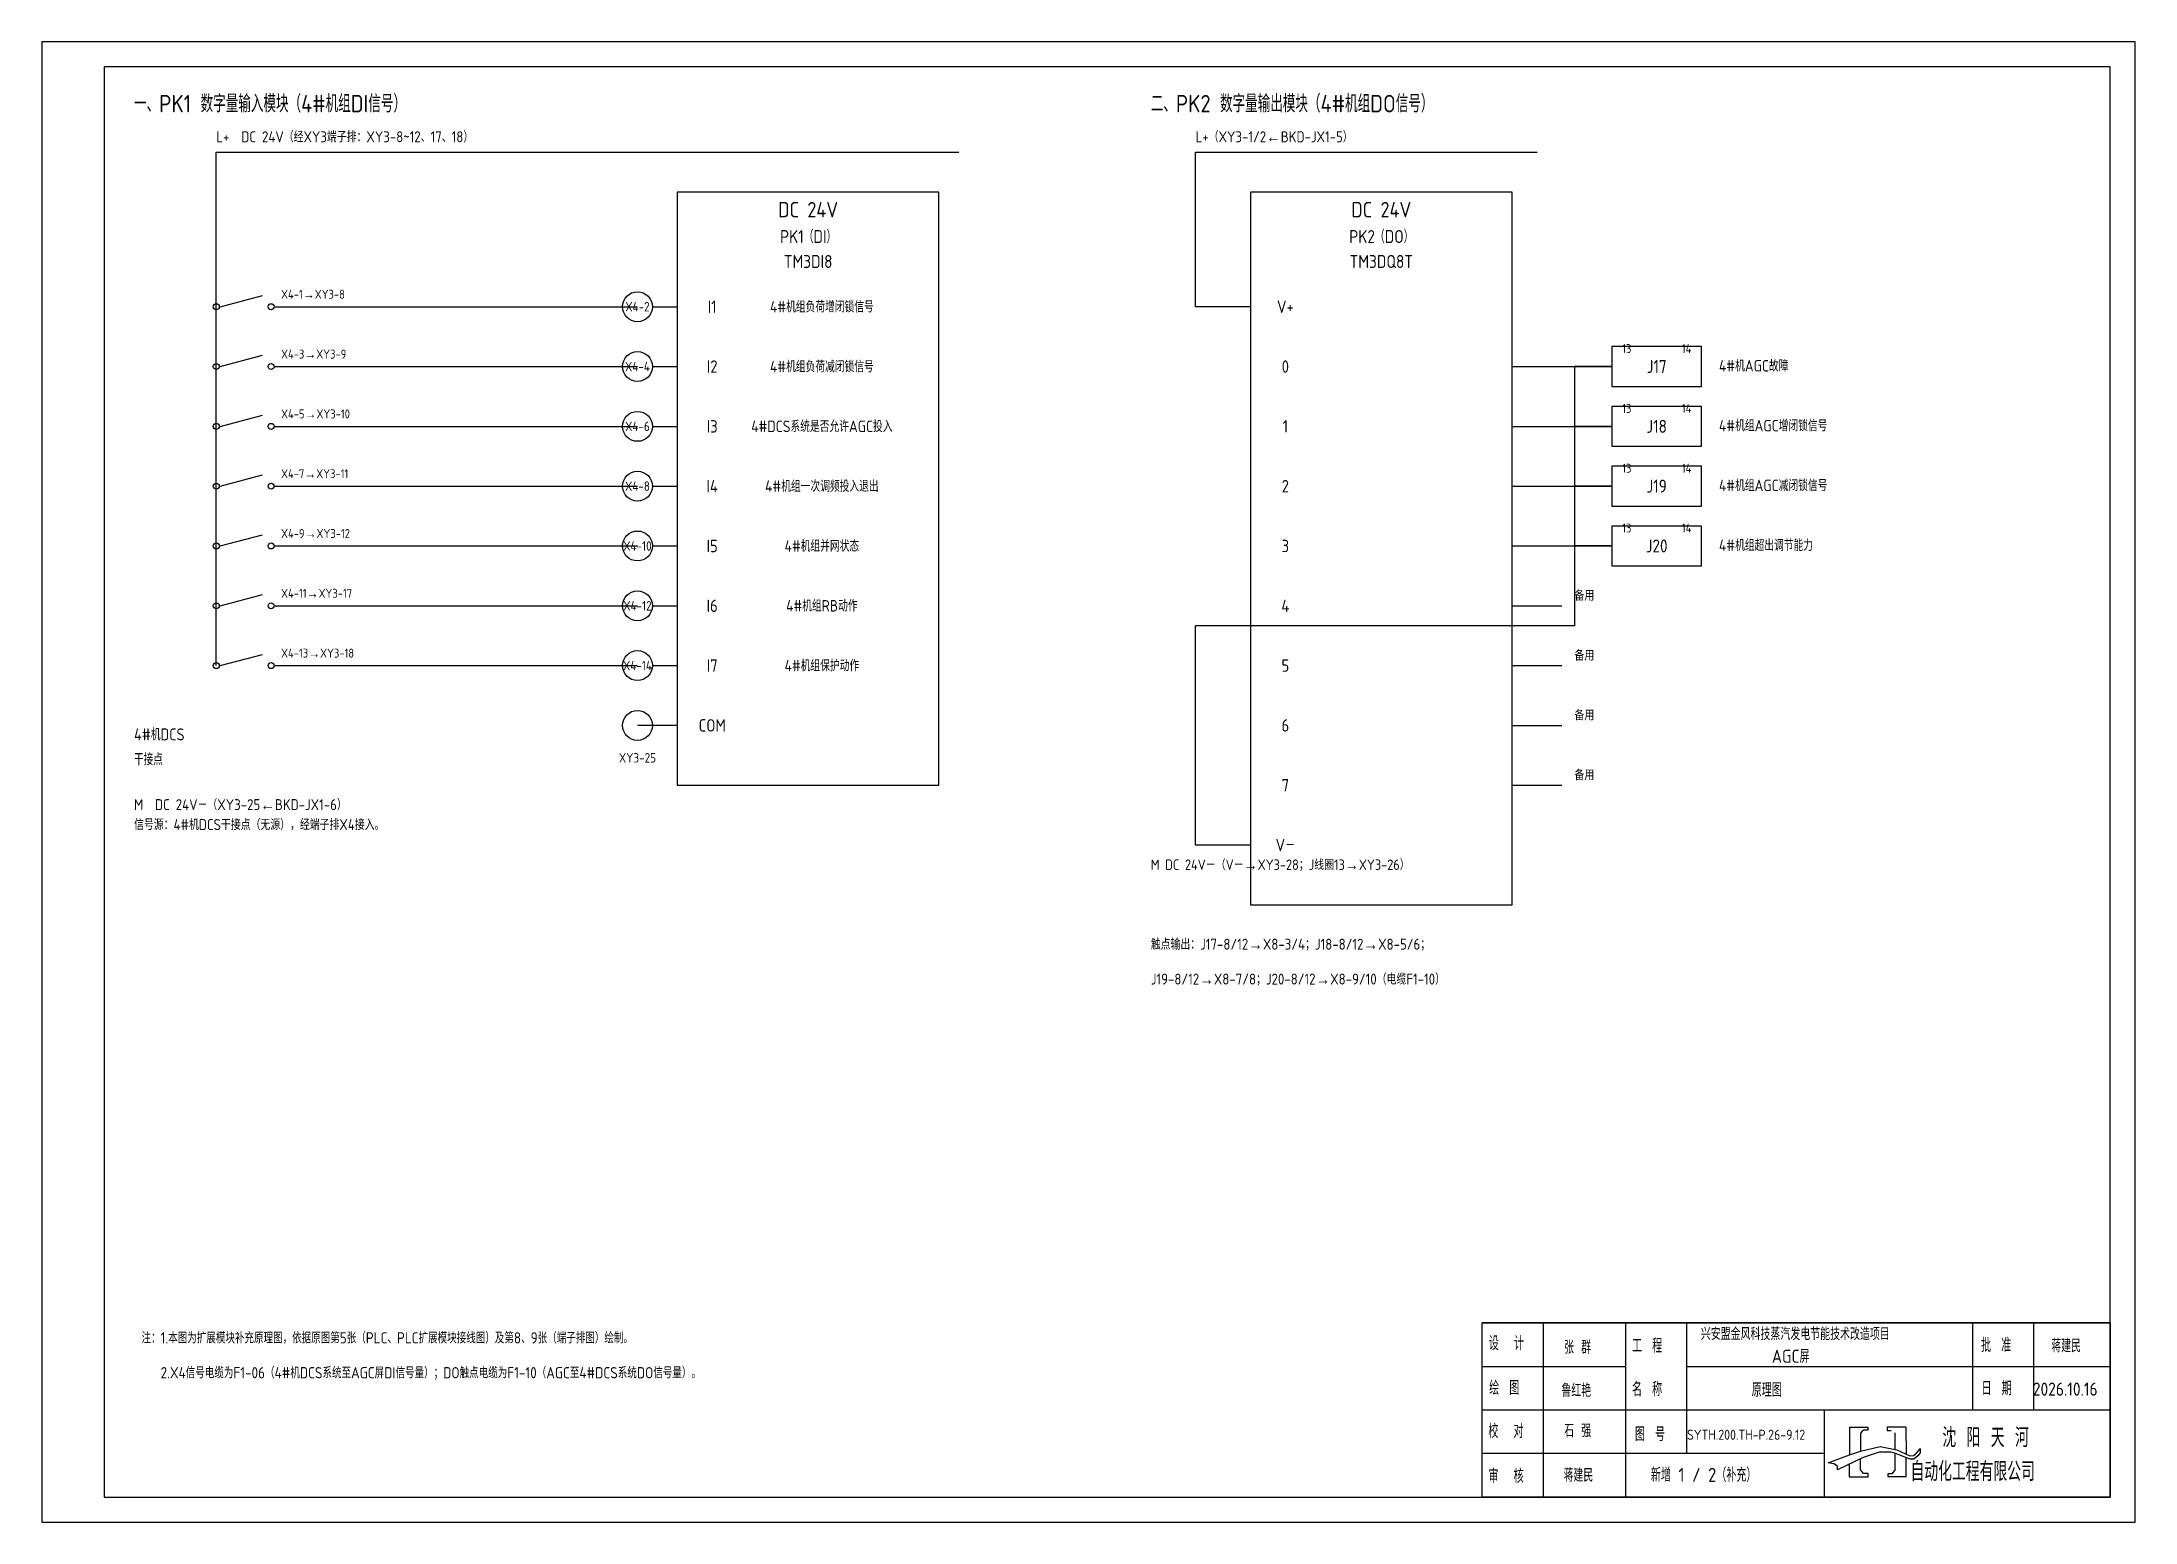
# Model space of a CAD drawing. Header units: metres. Extents: x 6010 to 7701, y 155 to 750.
# Drawn here: x 6010 to 6850, y 155 to 749 of the extents above; entities that cross this region are included whole.
import ezdxf
from ezdxf.enums import TextEntityAlignment as Align

# ---------------------------------------------------------------- set-up
doc = ezdxf.new("R2010")
doc.units = ezdxf.units.M
for name, color, linetype in [('24VDC电源', 3, 'Continuous'), ('PLC开关量输入', 41, 'Continuous'), ('PLC开关量输出', 4, 'Continuous')]:
    doc.layers.add(name, color=color, linetype=linetype)
doc.styles.get("Standard").update_dxf_attribs({"font": 'gbenor.shx', "bigfont": 'gbcbig.shx'})

msp = doc.modelspace()

# ---------------------------------------------------------------- texts
for s, height, p in [('一、PK1 数字量输入模块（4#机组DI信号）', 7, (6047, 721)), ('二、PK2 数字量输出模块（4#机组DO信号）', 7, (6455, 721)), ('4#机AGC故障', 4.6, (6683, 617)), ('4#机组AGC增闭锁信号', 4.6, (6683, 593)), ('4#机组AGC减闭锁信号', 4.6, (6683, 569)), ('4#机组超出调节能力', 4.6, (6683, 545)), ('4#机DCS', 4.8, (6047, 469)), ('干接点', 4.8, (6047, 459)), ('信号源：4#机DCS干接点（无源），经端子排X4接入。', 4.4, (6047, 433)), ('触点输出：J17-8/12→X8-3/4；J18-8/12→X8-5/6；', 4.4, (6455, 385)), ('J19-8/12→X8-7/8；J20-8/12→X8-9/10（电缆F1-10）', 4.4, (6455, 371)), ('注：1.本图为扩展模块补充原理图，依据原图第5张（PLC、PLC扩展模块接线图）及第8、9张（端子排图）绘制。', 4.5, (6050, 227)), ('设  计', 5.6, (6590.63, 224.28)), ('张 群', 5.28, (6620.88, 222.82)), ('工\u3000程', 5.6, (6648.11, 223.31)), ('兴安盟金风科技蒸汽发电节能技术改造项目', 4.9896, (6675.7, 228.32)), ('批\u3000准', 5.6, (6788.16, 223.52)), ('蒋建民', 5.28, (6816.37, 223.42)), ('AGC屏', 5.28, (6704.23, 219.21)), ('\u3000\u30002.X4信号电缆为F1-06（4#机DCS系统至AGC屏DI信号量）；DO触点电缆为F1-10（AGC至4#DCS系统DO信号量）。', 4.5, (6050, 213)), ('绘\u3000图', 5.6, (6590.79, 206.37)), ('鲁红艳', 5.28, (6619.78, 205.5)), ('名\u3000称', 5.6, (6648.11, 205.81)), ('原理图', 5.6, (6696.12, 205.56)), ('日\u3000期', 5.6, (6788.36, 206.19)), ('2026.10.16', 5.28, (6808.96, 206.02)), ('校  对', 5.6, (6590.44, 189.02)), ('石 强', 5.28, (6620.91, 189.35)), ('图\u3000号', 5.6, (6649.28, 187.79)), ('沈 阳 天 河', 7.7, (6772.64, 185.37)), ('SYTH.200.TH-P.26-9.12', 4.05, (6670.18, 188.32)), ('审  核', 5.6, (6590.47, 171)), ('蒋建民', 5.28, (6620.65, 171.47)), ('新增 1 / 2（补充）', 5.6, (6655.67, 171.45)), ('自动化工程有限公司', 7.7, (6759.87, 171.73))]:
    msp.add_text(s, height=height).set_placement(p)
for s, height, p in [('DC 24V', 6.2, (6317.5, 677)), ('DC 24V', 6.2, (6547.5, 677)), ('PK1（DI）', 5.2, (6317.5, 667)), ('PK2（DO）', 5.2, (6547.5, 667)), ('TM3DI8', 5.2, (6317.5, 657)), ('TM3DQ8T', 5.2, (6547.5, 657))]:
    msp.add_text(s, height=height).set_placement(p, align=Align.BOTTOM_CENTER)
for s, height, p in [('I1', 5, (6279, 643)), ('4#机组负荷增闭锁信号', 4.6, (6323, 643)), ('V+', 5, (6509, 643)), ('4#机组负荷减闭锁信号', 4.6, (6323, 619)), ('I2', 5, (6279, 619)), ('0', 5, (6509, 619)), ('I3', 5, (6279, 595)), ('4#DCS系统是否允许AGC投入', 4.6, (6323, 595)), ('1', 5, (6509, 595)), ('I4', 5, (6279, 571)), ('4#机组一次调频投入退出', 4.6, (6323, 571)), ('2', 5, (6509, 571)), ('I5', 5, (6279, 547)), ('4#机组并网状态', 4.6, (6323, 547)), ('3', 5, (6509, 547)), ('I6', 5, (6279, 523)), ('4#机组RB动作', 4.6, (6323, 523)), ('4', 5, (6509, 523)), ('I7', 5, (6279, 499)), ('4#机组保护动作', 4.6, (6323, 499)), ('5', 5, (6509, 499)), ('COM', 5, (6279, 475)), ('6', 5, (6509, 475)), ('7', 5, (6509, 451)), ('V－', 5, (6509, 427))]:
    msp.add_text(s, height=height).set_placement(p, align=Align.MIDDLE_CENTER)
for s, p in [('13', (6646, 628)), ('14', (6670, 628)), ('13', (6646, 604)), ('14', (6670, 604)), ('13', (6646, 580)), ('14', (6670, 580)), ('13', (6646, 556)), ('14', (6670, 556))]:
    msp.add_text(s, height=3.6).set_placement(p, align=Align.TOP_CENTER)
at = {"layer": '24VDC电源'}
for s, height, p in [('L+  DC 24V（经XY3端子排：XY3-8~12、17、18）', 4.4, (6080, 709)), ('L+（XY3-1/2←BKD-JX1-5）', 4.4, (6473, 709)), ('M  DC 24V－（XY3-25←BKD-JX1-6）', 4.4, (6047, 441)), ('M DC 24V－（V－→XY3-28；J线圈13→XY3-26）', 4.2, (6455, 417))]:
    msp.add_text(s, height=height, dxfattribs=at).set_placement(p)
msp.add_text('XY3-25', height=3.8, dxfattribs=at).set_placement((6249, 462), align=Align.MIDDLE_CENTER)
at = {"layer": 'PLC开关量输入'}
for s, p in [('X4-1→XY3-8', (6106, 646.2)), ('X4-3→XY3-9', (6106, 622.2)), ('X4-5→XY3-10', (6106, 598.2)), ('X4-7→XY3-11', (6106, 574.2)), ('X4-9→XY3-12', (6106, 550.2)), ('X4-11→XY3-17', (6106, 526.2)), ('X4-13→XY3-18', (6106, 502.2))]:
    msp.add_text(s, height=3.6, dxfattribs=at).set_placement(p)
for s, p in [('X4-2', (6249, 643)), ('X4-4', (6249, 619)), ('X4-6', (6249, 595)), ('X4-8', (6249, 571)), ('X4-10', (6249, 547)), ('X4-12', (6249, 523)), ('X4-14', (6249, 499))]:
    msp.add_text(s, height=3.8, dxfattribs=at).set_placement(p, align=Align.MIDDLE_CENTER)
at = {"layer": 'PLC开关量输出'}
for s, p in [('J17', (6658, 619)), ('J18', (6658, 595)), ('J19', (6658, 571)), ('J20', (6658, 547))]:
    msp.add_text(s, height=5.2, dxfattribs=at).set_placement(p, align=Align.MIDDLE_CENTER)
for p in [(6625, 525), (6625, 501), (6625, 477), (6625, 453)]:
    msp.add_text('备用', height=4.2, dxfattribs=at).set_placement(p)

# ---------------------------------------------------------------- linework, layer by layer
for p, q in [((6081.5, 643), (6098.5, 647.5)), ((6081.5, 619), (6098.5, 623.5)), ((6081.5, 595), (6098.5, 599.5)), ((6081.5, 571), (6098.5, 575.5)), ((6081.5, 547), (6098.5, 551.5)), ((6081.5, 523), (6098.5, 527.5)), ((6081.5, 499), (6098.5, 503.5)), ((6840, 235.29), (6588, 235.29)), ((6588, 235.29), (6840, 235.29)), ((6588, 165.29), (6588, 235.29)), ((6612.49, 235.29), (6612.49, 165.29)), ((6645.53, 235.29), (6645.53, 165.29)), ((6670.01, 235.29), (6670.01, 182.79)), ((6784.8, 235.29), (6784.8, 200.29)), ((6809.28, 235.29), (6809.28, 200.29)), ((6840, 235.29), (6840, 165.29)), ((6840, 235.29), (6840, 200.29)), ((6588, 217.79), (6645.53, 217.79)), ((6670.01, 217.79), (6840, 217.79)), ((6588, 200.29), (6840, 200.29)), ((6725.22, 200.29), (6725.22, 165.29)), ((6735.32, 193.39), (6735.32, 182.29)), ((6735.32, 193.39), (6742.73, 193.39)), ((6742.73, 193.39), (6742.73, 192.24)), ((6758.05, 193.46), (6750.49, 193.46)), ((6750.49, 193.46), (6750.49, 192.12)), ((6758.05, 193.46), (6758.08, 182.62)), ((6739.78, 183.71), (6747.74, 185.64)), ((6740.29, 191.65), (6739.84, 190.92)), ((6739.84, 190.92), (6739.84, 190.92)), ((6739.84, 190.92), (6739.84, 183.73)), ((6741.08, 192.24), (6740.29, 191.65)), ((6742.73, 192.24), (6741.08, 192.24)), ((6741.08, 192.24), (6741.08, 192.24)), ((6747.74, 185.64), (6754.34, 184.34)), ((6750.49, 192.12), (6752.13, 192.12)), ((6753.62, 191.13), (6753.62, 184.49)), ((6725.22, 182.79), (6588, 182.79)), ((6726.78, 179.07), (6735.36, 182.3)), ((6729.13, 178.71), (6726.78, 179.07)), ((6730.58, 177.74), (6729.13, 178.71)), ((6730.62, 176.27), (6730.58, 177.74)), ((6740.88, 181.2), (6730.62, 176.27)), ((6735.28, 178.51), (6735.28, 173.41)), ((6735.36, 182.3), (6739.78, 183.71)), ((6739.73, 176.29), (6739.74, 180.65)), ((6747.3, 183.39), (6740.88, 181.2)), ((6752, 183.39), (6747.3, 183.39)), ((6753.63, 183.02), (6752, 183.39)), ((6755.64, 182.2), (6753.63, 183.02)), ((6753.63, 183.02), (6753.63, 176.11)), ((6754.34, 184.34), (6759.6, 181.91)), ((6759.77, 180.52), (6755.64, 182.2)), ((6758.07, 173.54), (6758.07, 181.21)), ((6759.6, 181.91), (6761.1, 181.98)), ((6761.2, 180.52), (6759.77, 180.52)), ((6761.1, 181.98), (6762.33, 182.99)), ((6762.8, 181.9), (6761.2, 180.52)), ((6762.33, 182.99), (6763.59, 184.62)), ((6763.72, 183.12), (6762.8, 181.9)), ((6763.59, 184.62), (6763.72, 184.78)), ((6763.72, 184.78), (6763.72, 183.12)), ((6735.28, 173.41), (6742.86, 173.41)), ((6740.5, 175.42), (6739.73, 176.29)), ((6741.04, 174.81), (6740.5, 175.42)), ((6742.86, 174.81), (6741.04, 174.81)), ((6742.86, 173.41), (6742.86, 174.81)), ((6752.3, 174.7), (6750.71, 174.7)), ((6750.71, 174.7), (6750.71, 173.54)), ((6750.71, 173.54), (6758.07, 173.54)), ((6752.88, 175.31), (6752.3, 174.7)), ((6753.63, 176.11), (6752.88, 175.31)), ((6840, 165.29), (6588, 165.29)), ((6840, 165.29), (6588, 165.29))]:
    msp.add_line(p, q)
for points in [[(6010, 155.29), (6850, 155.29), (6850, 749.29), (6010, 749.29)], [(6035, 165.29), (6840, 165.29), (6840, 739.29), (6035, 739.29)], [(6265, 451), (6370, 451), (6370, 689), (6265, 689)], [(6495, 403), (6600, 403), (6600, 689), (6495, 689)]]:
    msp.add_lwpolyline(points, close=True)
for centre in [(6080, 643), (6102, 643), (6080, 619), (6102, 619), (6080, 595), (6102, 595), (6080, 571), (6102, 571), (6080, 547), (6102, 547), (6080, 523), (6102, 523), (6080, 499), (6102, 499)]:
    msp.add_circle(centre, 1.2)
at = {"layer": '24VDC电源'}
for p, q in [((6080, 705), (6378, 705)), ((6473, 705), (6610, 705)), ((6473, 643), (6473, 705)), ((6495, 643), (6473, 643)), ((6640, 619), (6625, 619)), ((6625, 619), (6625, 515)), ((6640, 595), (6625, 595)), ((6625, 595), (6625, 515)), ((6640, 571), (6625, 571)), ((6625, 571), (6625, 515)), ((6640, 547), (6625, 547)), ((6625, 547), (6625, 515)), ((6625, 515), (6473, 515)), ((6473, 427), (6473, 515)), ((6265, 475), (6249, 475)), ((6495, 427), (6473, 427))]:
    msp.add_line(p, q, dxfattribs=at)
msp.add_circle((6249, 475), 6, dxfattribs=at)
at = {"layer": 'PLC开关量输入'}
for p, q in [((6080, 643), (6080, 705)), ((6080, 619), (6080, 705)), ((6080, 595), (6080, 705)), ((6080, 571), (6080, 705)), ((6080, 547), (6080, 705)), ((6080, 523), (6080, 705)), ((6080, 499), (6080, 705)), ((6103.2, 643), (6249, 643)), ((6255, 643), (6265, 643)), ((6103.2, 619), (6249, 619)), ((6255, 619), (6265, 619)), ((6103.2, 595), (6249, 595)), ((6255, 595), (6265, 595)), ((6103.2, 571), (6249, 571)), ((6255, 571), (6265, 571)), ((6103.2, 547), (6249, 547)), ((6255, 547), (6265, 547)), ((6103.2, 523), (6249, 523)), ((6255, 523), (6265, 523)), ((6103.2, 499), (6249, 499)), ((6255, 499), (6265, 499))]:
    msp.add_line(p, q, dxfattribs=at)
for centre in [(6249, 643), (6249, 619), (6249, 595), (6249, 571), (6249, 547), (6249, 523), (6249, 499)]:
    msp.add_circle(centre, 6, dxfattribs=at)
at = {"layer": 'PLC开关量输出'}
for p, q in [((6600, 619), (6640, 619)), ((6600, 595), (6640, 595)), ((6600, 571), (6640, 571)), ((6600, 547), (6640, 547)), ((6600, 523), (6620, 523)), ((6600, 499), (6620, 499)), ((6600, 475), (6620, 475)), ((6600, 451), (6620, 451))]:
    msp.add_line(p, q, dxfattribs=at)
for points in [[(6640, 611), (6676, 611), (6676, 627), (6640, 627)], [(6640, 587), (6676, 587), (6676, 603), (6640, 603)], [(6640, 563), (6676, 563), (6676, 579), (6640, 579)], [(6640, 539), (6676, 539), (6676, 555), (6640, 555)]]:
    msp.add_lwpolyline(points, close=True, dxfattribs=at)

msp.set_redraw_order([(e.dxf.handle, doc.entitydb.next_handle()) for e in msp.query("TEXT MTEXT ATTDEF DIMENSION ARC_DIMENSION")])  # texts and dimensions are drawn at this point

doc.saveas('drawing.dxf')
